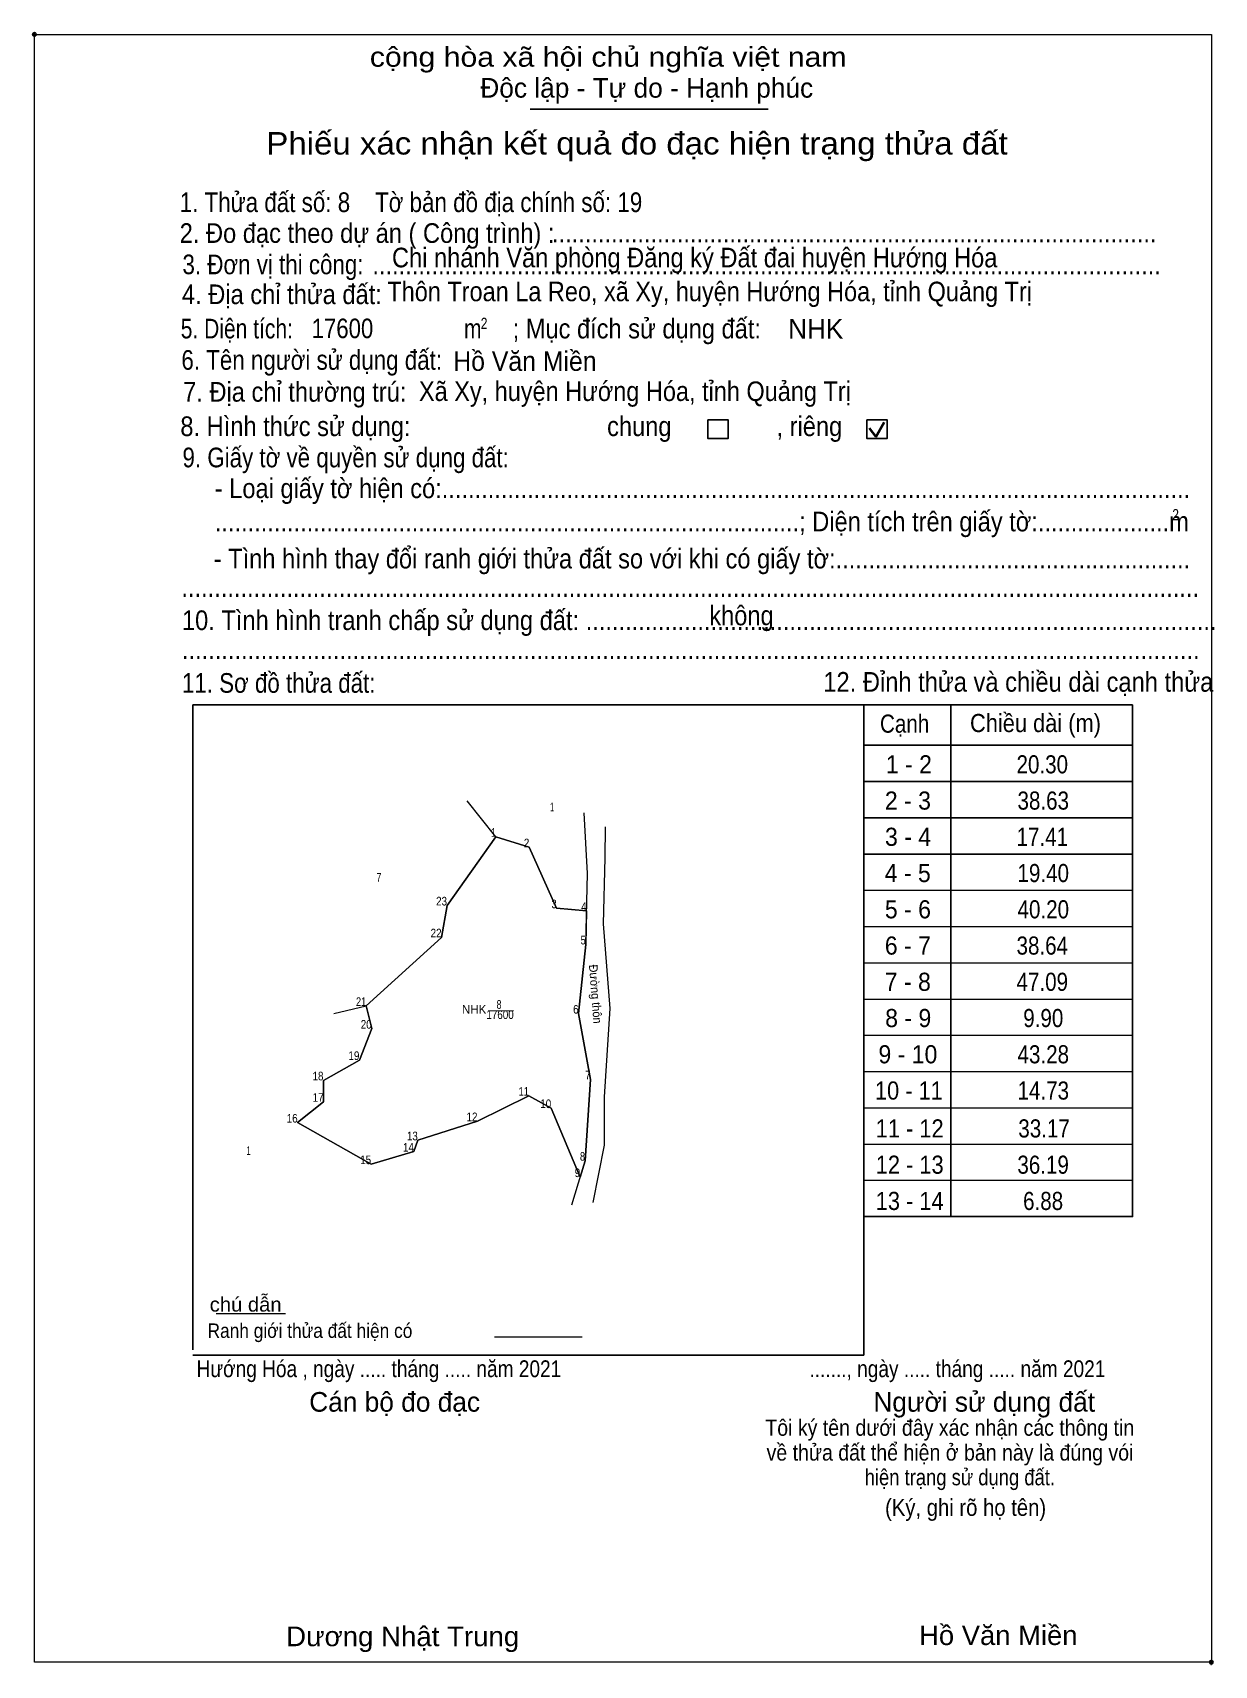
# Model space of a CAD drawing. Header units: metres. Extents: x 552655 to 554706, y 1816817 to 1819332.
# Drawn here: x 552754 to 553437, y 1816817 to 1817761 of the extents above; entities that cross this region are included whole.
import ezdxf
from ezdxf.enums import TextEntityAlignment as Align

# ---------------------------------------------------------------- set-up
doc = ezdxf.new("R2010")
doc.units = ezdxf.units.M
doc.header["$LTSCALE"] = 4.2
doc.header["$PDMODE"] = 32
doc.header["$PDSIZE"] = 2.1
for name, color, linetype, lineweight in [('1', 7, 'Continuous', 13), ('10', 7, 'Continuous', 13), ('17', 7, 'Continuous', 13), ('2', 7, 'Continuous', 25), ('30', 7, 'Continuous', 13), ('6', 7, 'Continuous', 13), ('63', 7, 'Continuous', 13)]:
    doc.layers.add(name, color=color, linetype=linetype, lineweight=lineweight)

msp = doc.modelspace()

# ---------------------------------------------------------------- texts
at = {"layer": '1'}
for s, width, p in [('8', 0.75, (553023.61, 1817196.33)), ('17600', 0.85, (553024.2, 1817190.44))]:
    msp.add_text(s, height=5, dxfattribs=dict(at, width=width)).set_placement(p, align=Align.CENTER)
msp.add_text('NHK', height=5, dxfattribs=at).set_placement((553009.22, 1817193.51), align=Align.CENTER)
at = {"layer": '10'}
for s, height, width, p in [('1 - 2', 10.48, 0.95, (553260.525, 1817332.41)), ('20.30', 10.47, 0.85, (553337.635, 1817332.41)), ('1', 5, 0.65, (553054.27, 1817310.47)), ('2 - 3', 10.48, 0.95, (553259.97, 1817311.46)), ('38.63', 10.47, 0.85, (553338.2, 1817311.46)), ('3 - 4', 10.48, 0.95, (553260.045, 1817290.52)), ('17.41', 10.47, 0.85, (553337.66, 1817290.52)), ('4 - 5', 10.48, 0.95, (553259.85, 1817269.57)), ('19.40', 10.47, 0.85, (553338.205, 1817269.57)), ('7', 5, 0.75, (552954.19, 1817269.81)), ('5 - 6', 10.48, 0.95, (553259.97, 1817248.61)), ('40.20', 10.47, 0.85, (553338.225, 1817248.61)), ('6 - 7', 10.48, 0.95, (553259.94, 1817227.65)), ('38.64', 10.47, 0.85, (553337.645, 1817227.65)), ('7 - 8', 10.48, 0.95, (553259.895, 1817206.71)), ('47.09', 10.47, 0.85, (553337.65, 1817206.71)), ('8 - 9', 10.48, 0.95, (553260.15, 1817185.76)), ('9.90', 10.47, 0.85, (553338.22, 1817185.76)), ('9 - 10', 10.48, 0.95, (553259.965, 1817164.81)), ('43.28', 10.47, 0.85, (553338.215, 1817164.81)), ('10 - 11', 10.48, 0.9, (553260.52, 1817143.85)), ('14.73', 10.47, 0.85, (553338.22, 1817143.85)), ('11 - 12', 10.48, 0.9, (553260.985, 1817121.95)), ('33.17', 10.47, 0.85, (553338.675, 1817121.95)), ('1', 5, 0.65, (552878.83, 1817111.89)), ('12 - 13', 10.48, 0.9, (553261, 1817100.99)), ('36.19', 10.47, 0.85, (553338.12, 1817100.99)), ('13 - 14', 10.48, 0.9, (553260.995, 1817080.04)), ('6.88', 10.47, 0.85, (553338.12, 1817080.04))]:
    msp.add_text(s, height=height, dxfattribs=dict(at, width=width)).set_placement(p, align=Align.CENTER)
at = {"layer": '2'}
for s, height, width, p in [('cộng hòa xã hội chủ nghĩa việt nam', 11.35, 1.15, (552948.92, 1817740.88)), ('1. Thửa đất số: 8    Tờ bản đồ địa chính số: 19', 11.38, 0.85, (552839.02, 1817656.86)), ('2. Đo đạc theo dự án ( Công trình) : ', 11.36, 0.9, (552839.02, 1817639.05)), ('Chi nhánh Văn phòng Đăng ký Đất đai huyện Hướng Hóa', 11.35, 0.9, (552961.73, 1817624.91)), ('............................................................................................', 11.36, 0.9, (553054.2, 1817639.43)), ('3. Đơn vị thi công:', 11.36, 0.85, (552840.63, 1817620.93)), ('4. Địa chỉ thửa đất:', 11.36, 0.9, (552840.32, 1817603.65)), ('........................................................................................................................', 11.36, 0.9, (552950.38, 1817620.93)), ('Thôn Troan La Reo, xã Xy, huyện Hướng Hóa, tỉnh Quảng Trị', 11.28, 0.9, (552959.04, 1817605.33)), ('; Mục đích sử dụng đất:', 11.35, 0.9, (553031.48, 1817583.83)), ('5. Diện tích:', 11.36, 0.8, (552839.62, 1817583.83)), ('17600', 11.28, 0.85, (552915.27, 1817583.99)), ('m', 11.35, 0.8, (553003.37, 1817583.83)), ('2', 6.487, 0.8, (553013.04, 1817589.27)), ('6. Tên người sử dụng đất:', 11.36, 0.85, (552840, 1817565.71)), ('Hồ Văn Miền', 11.28, 0.95, (552997.16, 1817565.08)), ('7. Địa chỉ thường trú:', 11.36, 0.9, (552841.01, 1817547.27)), ('Xã Xy, huyện Hướng Hóa, tỉnh Quảng Trị', 11.28, 0.9, (552977.33, 1817547.66)), ('8. Hình thức sử dụng:', 11.36, 0.9, (552839.4, 1817527.38)), ('chung                , riêng', 11.35, 0.9, (553086.08, 1817527.38)), ('9. Giấy tờ về quyền sử dụng đất:', 11.36, 0.85, (552840.63, 1817509.33)), ('     - Loại giấy tờ hiện có:..................................................................................................................', 11.35, 0.9, (552840.32, 1817491.52)), ('     .........................................................................................; Diện tích trên giấy tờ:....................m', 11.35, 0.9, (552840.32, 1817472.32)), ('2', 6.487, 0.8, (553412.79, 1817478.68)), ('     - Tình hình thay đổi ranh giới thửa đất so với khi có giấy tờ:......................................................', 11.35, 0.9, (552839.72, 1817450.89)), ('...........................................................................................................................................................', 11.35, 0.9, (552840, 1817434.45)), ('10. Tình hình tranh chấp sử dụng đất: ................................................................................................', 11.36, 0.9, (552840.32, 1817415.25)), ('không', 11.35, 0.9, (553145.14, 1817418.01)), ('...........................................................................................................................................................', 11.35, 0.9, (552840.32, 1817398.43)), ('11. Sơ đồ thửa đất:', 11.36, 0.85, (552840.32, 1817379.01)), ('12. Đỉnh thửa và chiều dài cạnh thửa', 11.38, 0.9, (553211.07, 1817379.61)), ('Hướng Hóa , ngày ..... tháng ..... năm 2021', 9.704, 0.85, (552848.76, 1816983.42)), ('......., ngày ..... tháng ..... năm 2021', 9.704, 0.85, (553203.05, 1816983.42)), ('(Ký, ghi rõ họ tên)', 9.733, 0.9, (553246.76, 1816903.23)), ('Hồ Văn Miền', 11.28, 1.05, (553266.44, 1816828.57)), ('Dương Nhật Trung', 11.37, 1.05, (552900.53, 1816827.9))]:
    msp.add_text(s, height=height, dxfattribs=dict(at, width=width)).set_placement(p)
for s, height, p in [('Độc lập - Tự do - Hạnh phúc', 11.35, (553012.8, 1817723)), ('NHK', 11.28, (553190.76, 1817583.75)), ('Cán bộ đo đạc', 11.35, (552913.9, 1816963.45)), ('Người sử dụng đất', 11.35, (553239.99, 1816963.45))]:
    msp.add_text(s, height=height, dxfattribs=at).set_placement(p)
for s, height, width, p in [('Phiếu xác nhận kết quả đo đạc hiện trạng thửa đất', 12.97, 1.1, (553103.38, 1817690.12)), ('Tôi ký tên dưới đây xác nhận các thông tin', 9.38, 0.9, (553284.165, 1816949.53)), ('về thửa đất thể hiện ở bản này là đúng vói', 9.38, 0.9, (553284.29, 1816935.18)), ('hiện trạng sử dụng đất.', 9.36, 0.85, (553289.99, 1816920.9))]:
    msp.add_text(s, height=height, dxfattribs=dict(at, width=width)).set_placement(p, align=Align.CENTER)
msp.add_text('.', height=3.244, dxfattribs=at).set_placement((553435.277, 1816816.83), align=Align.CENTER)
at = {"layer": '30'}
for s, width, p in [('Cạnh', 0.85, (553243.83, 1817355.92)), ('Chiều dài (m)', 0.9, (553295.86, 1817356.28))]:
    msp.add_text(s, height=10.48, dxfattribs=dict(at, width=width)).set_placement(p)
at = {"layer": '6'}
for s, width, p in [('chú dẫn', 1.05, (552856.37, 1817021.31)), ('Ranh giới thửa đất hiện có ', 0.9, (552855.12, 1817006.12))]:
    msp.add_text(s, height=8.314, dxfattribs=dict(at, width=width)).set_placement(p)
at = {"layer": '63'}
for s, width, p in [(' 1', 0.75, (553021.75, 1817295.76)), (' 2', 0.85, (553041.12, 1817289.68)), (' 23', 0.85, (552993.55, 1817256.05)), (' 3', 0.8, (553056.9, 1817254.42)), (' 4', 0.85, (553074.25, 1817252.93)), (' 22', 0.85, (552990.39, 1817237.63)), (' 5', 0.8, (553073.72, 1817233.54)), (' 21', 0.8, (552946.87, 1817197.96)), (' 6', 0.85, (553069.6, 1817193.55)), (' 20', 0.85, (552949.99, 1817184.85)), (' 19', 0.85, (552942.9, 1817166.73)), (' 18', 0.85, (552922.13, 1817154.95)), (' 7', 0.8, (553076.48, 1817155.53)), (' 17', 0.85, (552922.18, 1817142.56)), (' 11', 0.8, (553040.86, 1817146.06)), (' 10', 0.85, (553053.76, 1817138.95)), (' 16', 0.85, (552907.21, 1817130.55)), (' 12', 0.85, (553011.14, 1817131.34)), (' 13', 0.85, (552976.67, 1817120.31)), (' 14', 0.85, (552974.43, 1817113.81)), (' 15', 0.85, (552949.67, 1817106.53)), (' 8', 0.8, (553073.35, 1817108.54)), (' 9', 0.85, (553070.52, 1817099.05))]:
    msp.add_text(s, height=5, dxfattribs=dict(at, width=width)).set_placement(p, align=Align.RIGHT)
at = {"layer": '63', "width": 0.95}
msp.add_text('Đường thôn', height=5, rotation=274.503, dxfattribs=at).set_placement((553076.895, 1817204.691), align=Align.CENTER)

# ---------------------------------------------------------------- linework, layer by layer
at = {"layer": '1'}
msp.add_lwpolyline([(553021.75, 1817295.76), (553041.12, 1817289.68), (553056.9, 1817254.42), (553074.25, 1817252.93), (553073.72, 1817233.54), (553069.6, 1817193.55), (553076.48, 1817155.53), (553073.35, 1817108.54), (553070.52, 1817099.05), (553053.76, 1817138.95), (553040.86, 1817146.06), (553011.14, 1817131.34), (552976.67, 1817120.31), (552974.43, 1817113.81), (552949.67, 1817106.53), (552907.21, 1817130.55), (552922.18, 1817142.56), (552922.13, 1817154.95), (552942.9, 1817166.73), (552949.99, 1817184.85), (552946.87, 1817197.96), (552990.39, 1817237.63), (552993.55, 1817256.05)], close=True, dxfattribs=at)
at = {"layer": '10'}
for p, q in [((553021.75, 1817295.76), (553005.13, 1817316.45)), ((553074.25, 1817252.93), (553073.72, 1817233.54)), ((552928.16, 1817193.57), (552946.87, 1817197.96)), ((553017.24, 1817195.19), (553031.96, 1817195.32))]:
    msp.add_line(p, q, dxfattribs=at)
msp.add_lwpolyline([(553074.25, 1817252.93), (553056.9, 1817254.42), (553041.12, 1817289.68), (553021.75, 1817295.76), (552993.55, 1817256.05), (552990.39, 1817237.63), (552946.87, 1817197.96), (552949.99, 1817184.85), (552942.9, 1817166.73), (552922.13, 1817154.95), (552922.18, 1817142.56), (552907.21, 1817130.55), (552949.67, 1817106.53), (552974.43, 1817113.81), (552976.67, 1817120.31), (553011.14, 1817131.34), (553040.86, 1817146.06), (553053.76, 1817138.95), (553070.52, 1817099.05), (553073.35, 1817108.54), (553076.48, 1817155.53), (553069.6, 1817193.55), (553073.72, 1817233.54)], dxfattribs=at)
at = {"layer": '17'}
msp.add_line((552860.12, 1817020.23), (552900.22, 1817020.23), dxfattribs=at)
at = {"layer": '2'}
for p, q in [((553041.6, 1817716.37), (553179.17, 1817716.37)), ((552846.54, 1817371.99), (553234.42, 1817371.99)), ((552846.54, 1816999.19), (552846.54, 1817371.99)), ((553234.42, 1816996.13), (552846.54, 1816996.13))]:
    msp.add_line(p, q, dxfattribs=at)
at = {"layer": '2', "lineweight": 35}
for p, q in [((553237.58, 1817531.97), (553241.45, 1817526.94)), ((553241.45, 1817526.94), (553246.16, 1817535.37))]:
    msp.add_line(p, q, dxfattribs=at)
at = {"layer": '2', "lineweight": 13}
msp.add_lwpolyline([(552755.07, 1817759.52), (553435.36, 1817759.52), (553435.36, 1816818.6), (552755.07, 1816818.6)], close=True, dxfattribs=at)
at = {"layer": '2'}
for points in [[(553144.32, 1817536.82), (553156, 1817536.82), (553156, 1817525.93), (553144.32, 1817525.93)], [(553236.24, 1817536.82), (553247.92, 1817536.82), (553247.92, 1817525.93), (553236.24, 1817525.93)]]:
    msp.add_lwpolyline(points, close=True, dxfattribs=at)
for p in [(552755.07, 1817759.52), (553435.35, 1816818.6)]:
    msp.add_point(p, dxfattribs=at)
at = {"layer": '30', "lineweight": 25}
for p, q in [((553234.41, 1817013.41), (553234.41, 1817372.01)), ((553234.41, 1817372.01), (553389.8, 1817372.01)), ((553284.7, 1817372.01), (553284.7, 1817076.27)), ((553234.41, 1817348.63), (553389.8, 1817348.63)), ((553234.41, 1817327.68), (553389.8, 1817327.68)), ((553234.41, 1817306.73), (553389.8, 1817306.73)), ((553234.41, 1817285.79), (553389.8, 1817285.79))]:
    msp.add_line(p, q, dxfattribs=at)
at = {"layer": '30'}
for p, q in [((553234.41, 1817264.83), (553389.8, 1817264.83)), ((553234.41, 1817243.88), (553389.8, 1817243.88)), ((553234.41, 1817222.93), (553389.8, 1817222.93)), ((553234.41, 1817201.98), (553389.8, 1817201.98)), ((553234.41, 1817181.03), (553389.8, 1817181.03)), ((553234.41, 1817160.08), (553389.8, 1817160.08)), ((553234.41, 1817139.13), (553389.8, 1817139.13)), ((553234.41, 1817118.17), (553389.8, 1817118.17)), ((553234.41, 1817097.22), (553389.8, 1817097.22)), ((553234.41, 1817076.26), (553389.8, 1817076.26))]:
    msp.add_line(p, q, dxfattribs=at)
at = {"layer": '30', "lineweight": 25}
msp.add_lwpolyline([(553389.8, 1817372.01), (553389.8, 1817076.27), (553234.41, 1817076.27)], dxfattribs=at)
at = {"layer": '6'}
msp.add_line((553020.94, 1817006.72), (553071.63, 1817006.72), dxfattribs=at)
at = {"layer": '63', "lineweight": 25}
msp.add_line((553234.42, 1817372), (553234.42, 1816996.14), dxfattribs=at)
at = {"layer": '63'}
for points in [[(553065.71, 1817082.94), (553073.35, 1817108.54), (553076.48, 1817155.53), (553069.6, 1817193.55), (553073.72, 1817233.54), (553074.84, 1817274.53), (553072.87, 1817309.57)], [(553084.91, 1817301.43), (553084.86, 1817283.5), (553083.75, 1817245.51), (553087.61, 1817196.5), (553084.46, 1817145.5), (553084.37, 1817117.5), (553077.93, 1817084.42)]]:
    msp.add_lwpolyline(points, dxfattribs=at)

msp.set_redraw_order([(e.dxf.handle, doc.entitydb.next_handle()) for e in msp.query("TEXT MTEXT ATTDEF DIMENSION ARC_DIMENSION")])  # texts and dimensions are drawn at this point

doc.saveas('drawing.dxf')
